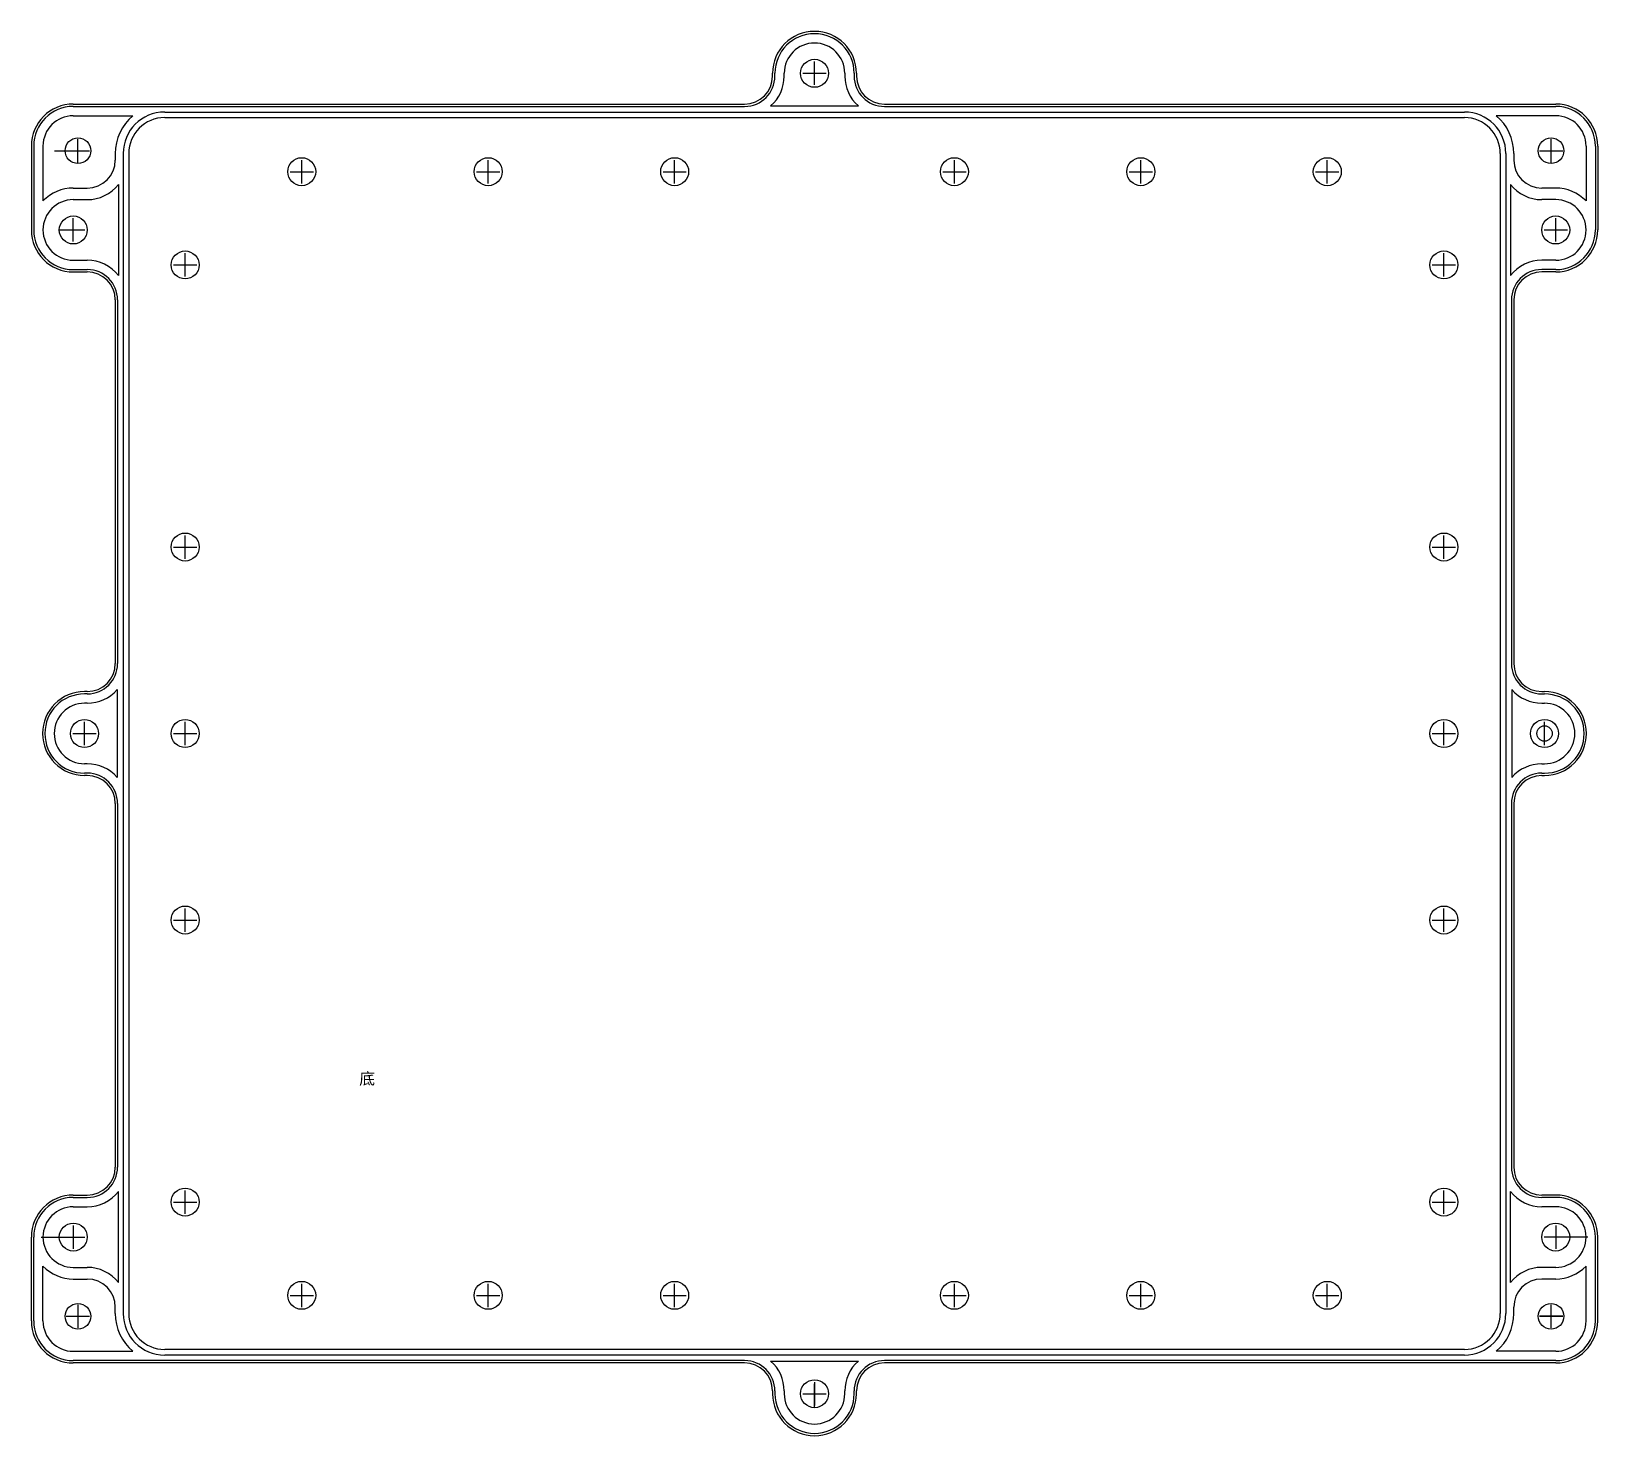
# Model space of a CAD drawing. Header units: millimetres. Extents: x 36 to 972, y -131 to 170.
# Drawn here: x 35.7 to 371.7, y -130.7 to 170.5 of the extents above; entities that cross this region are included whole.
import ezdxf

# ---------------------------------------------------------------- set-up
doc = ezdxf.new("R2010")
doc.units = ezdxf.units.MM

msp = doc.modelspace()

# ---------------------------------------------------------------- texts
at = {"insert": (106, -52.92), "char_height": 2.5, "width": 85.1142, "attachment_point": 1}
msp.add_mtext('{\\fSimSun|b0|i0|c134|p54;底}', dxfattribs=at)

# ---------------------------------------------------------------- linework, layer by layer
for p, q in [((194.66, 160.85), (194.66, 161.45)), ((195.16, 160.85), (195.16, 161.45)), ((197.16, 160.85), (197.16, 161.45)), ((201.16, 161.45), (206.16, 161.45)), ((203.66, 158.95), (203.66, 163.95)), ((210.16, 161.45), (210.16, 160.85)), ((212.16, 161.45), (212.16, 160.85)), ((212.66, 161.45), (212.66, 160.85)), ((44.66, 154.85), (188.66, 154.85)), ((218.66, 154.85), (362.66, 154.85)), ((44.66, 154.35), (188.66, 154.35)), ((44.66, 152.35), (57.42, 152.35)), ((64.26, 153.15), (343.06, 153.15)), ((64.26, 151.95), (343.06, 151.95)), ((194.25, 154.45), (213.06, 154.45)), ((218.66, 154.35), (362.66, 154.35)), ((362.66, 152.35), (349.89, 152.35)), ((35.66, 145.85), (35.66, 127.85)), ((36.16, 145.85), (36.16, 127.85)), ((38.16, 145.85), (38.16, 134.08)), ((40.66, 144.85), (48.16, 144.85)), ((45.66, 142.35), (45.66, 147.35)), ((359.16, 144.85), (364.16, 144.85)), ((361.66, 142.35), (361.66, 147.35)), ((361.66, 142.35), (361.66, 147.35)), ((369.16, 145.85), (369.16, 134.08)), ((371.16, 145.85), (371.16, 127.85)), ((371.66, 145.85), (371.66, 127.85)), ((53.66, 144.25), (53.66, 142.85)), ((55.36, 144.25), (55.36, -104.55)), ((56.56, 144.25), (56.56, -104.55)), ((93.66, 137.85), (93.66, 142.85)), ((133.66, 137.85), (133.66, 142.85)), ((173.66, 137.85), (173.66, 142.85)), ((233.66, 137.85), (233.66, 142.85)), ((273.66, 137.85), (273.66, 142.85)), ((313.66, 137.85), (313.66, 142.85)), ((350.76, 144.25), (350.76, -104.55)), ((351.96, 144.25), (351.96, -104.55)), ((353.66, 144.25), (353.66, 142.85)), ((91.16, 140.35), (96.16, 140.35)), ((131.16, 140.35), (136.16, 140.35)), ((171.16, 140.35), (176.16, 140.35)), ((231.16, 140.35), (236.16, 140.35)), ((271.16, 140.35), (276.16, 140.35)), ((311.16, 140.35), (316.16, 140.35)), ((44.66, 136.85), (47.66, 136.85)), ((54.36, 137.62), (54.36, 118.08)), ((352.96, 137.62), (352.96, 118.08)), ((362.66, 136.85), (359.66, 136.85)), ((44.66, 134.35), (47.66, 134.35)), ((362.66, 134.35), (359.66, 134.35)), ((41.66, 127.85), (47.16, 127.85)), ((44.66, 125.35), (44.66, 130.35)), ((360.16, 127.85), (365.16, 127.85)), ((362.66, 125.35), (362.66, 130.35)), ((44.66, 121.35), (47.66, 121.35)), ((68.66, 117.85), (68.66, 122.85)), ((338.66, 117.85), (338.66, 122.85)), ((362.66, 121.35), (359.66, 121.35)), ((44.66, 119.35), (47.66, 119.35)), ((44.66, 118.85), (47.66, 118.85)), ((66.16, 120.35), (71.16, 120.35)), ((336.16, 120.35), (341.16, 120.35)), ((362.66, 119.35), (359.66, 119.35)), ((362.66, 118.85), (359.66, 118.85)), ((53.66, 112.85), (53.66, 34.85)), ((54.16, 112.85), (54.16, 34.85)), ((353.16, 112.85), (353.16, 34.85)), ((353.66, 112.85), (353.66, 34.85)), ((68.66, 57.35), (68.66, 62.35)), ((338.66, 57.35), (338.66, 62.35)), ((66.16, 59.85), (71.16, 59.85)), ((336.16, 59.85), (341.16, 59.85)), ((47.66, 28.85), (47.06, 28.85)), ((47.66, 28.35), (47.06, 28.35)), ((54.06, 29.26), (54.06, 10.45)), ((353.26, 29.26), (353.26, 10.45)), ((359.66, 28.85), (360.26, 28.85)), ((359.66, 28.35), (360.26, 28.35)), ((47.66, 26.35), (47.06, 26.35)), ((359.66, 26.35), (360.26, 26.35)), ((47.06, 17.35), (47.06, 22.35)), ((68.66, 17.35), (68.66, 22.35)), ((338.66, 17.35), (338.66, 22.35)), ((360.26, 17.35), (360.26, 22.35)), ((44.56, 19.85), (49.56, 19.85)), ((66.16, 19.85), (71.16, 19.85)), ((336.16, 19.85), (341.16, 19.85)), ((47.66, 13.35), (47.06, 13.35)), ((47.66, 11.35), (47.06, 11.35)), ((47.66, 10.85), (47.06, 10.85)), ((359.66, 13.35), (360.26, 13.35)), ((359.66, 11.35), (360.26, 11.35)), ((359.66, 10.85), (360.26, 10.85)), ((53.66, 4.85), (53.66, -73.15)), ((54.16, 4.85), (54.16, -73.15)), ((353.16, 4.85), (353.16, -73.15)), ((353.66, 4.85), (353.66, -73.15)), ((66.16, -20.15), (71.16, -20.15)), ((68.66, -22.65), (68.66, -17.65)), ((336.16, -20.15), (341.16, -20.15)), ((338.66, -22.65), (338.66, -17.65)), ((44.66, -79.15), (47.66, -79.15)), ((44.66, -79.65), (47.66, -79.65)), ((54.36, -97.92), (54.36, -78.38)), ((68.66, -83.15), (68.66, -78.15)), ((338.66, -83.15), (338.66, -78.15)), ((352.96, -97.92), (352.96, -78.38)), ((362.66, -79.15), (359.66, -79.15)), ((362.66, -79.65), (359.66, -79.65)), ((44.66, -81.65), (47.66, -81.65)), ((66.16, -80.65), (71.16, -80.65)), ((336.16, -80.65), (341.16, -80.65)), ((362.66, -81.65), (359.66, -81.65)), ((44.66, -85.65), (44.66, -90.65)), ((44.66, -85.65), (44.66, -90.65)), ((362.66, -85.65), (362.66, -90.65)), ((35.66, -106.15), (35.66, -88.15)), ((36.16, -106.15), (36.16, -88.15)), ((37.76, -88.15), (47.16, -88.15)), ((41.66, -88.15), (47.16, -88.15)), ((369.56, -88.15), (360.16, -88.15)), ((371.16, -106.15), (371.16, -88.15)), ((371.66, -106.15), (371.66, -88.15)), ((38.16, -106.15), (38.16, -94.37)), ((44.66, -94.65), (47.66, -94.65)), ((44.66, -97.15), (47.66, -97.15)), ((362.66, -94.65), (359.66, -94.65)), ((362.66, -97.15), (359.66, -97.15)), ((369.16, -106.15), (369.16, -94.37)), ((91.16, -100.65), (96.16, -100.65)), ((93.66, -103.15), (93.66, -98.15)), ((131.16, -100.65), (136.16, -100.65)), ((133.66, -103.15), (133.66, -98.15)), ((171.16, -100.65), (176.16, -100.65)), ((173.66, -103.15), (173.66, -98.15)), ((231.16, -100.65), (236.16, -100.65)), ((233.66, -103.15), (233.66, -98.15)), ((271.16, -100.65), (276.16, -100.65)), ((273.66, -103.15), (273.66, -98.15)), ((311.16, -100.65), (316.16, -100.65)), ((313.66, -103.15), (313.66, -98.15)), ((45.66, -102.65), (45.66, -107.65)), ((53.66, -104.55), (53.66, -103.15)), ((353.66, -104.55), (353.66, -103.15)), ((361.66, -107.65), (361.66, -102.65)), ((43.16, -105.15), (48.16, -105.15)), ((364.16, -105.15), (359.16, -105.15)), ((359.16, -105.15), (364.16, -105.15)), ((44.66, -112.65), (57.42, -112.65)), ((343.06, -112.25), (64.26, -112.25)), ((343.06, -113.45), (64.26, -113.45)), ((362.66, -112.65), (349.89, -112.65)), ((188.66, -114.65), (44.66, -114.65)), ((188.66, -115.15), (44.66, -115.15)), ((194.25, -114.75), (213.06, -114.75)), ((362.66, -114.65), (218.66, -114.65)), ((362.66, -115.15), (218.66, -115.15)), ((203.66, -119.25), (203.66, -124.25)), ((203.66, -119.25), (203.66, -124.25)), ((203.66, -124.65), (203.66, -119.65)), ((194.66, -121.15), (194.66, -121.75)), ((195.16, -121.15), (195.16, -121.75)), ((197.16, -121.15), (197.16, -121.75)), ((201.16, -121.75), (206.16, -121.75)), ((201.16, -121.75), (206.16, -121.75)), ((210.16, -121.75), (210.16, -121.15)), ((212.16, -121.75), (212.16, -121.15)), ((212.66, -121.75), (212.66, -121.15))]:
    msp.add_line(p, q)
for centre, radius in [((203.66, 161.45), 3), ((45.66, 144.85), 2.75), ((361.66, 144.85), 2.75), ((93.66, 140.35), 3), ((133.66, 140.35), 3), ((173.66, 140.35), 3), ((233.66, 140.35), 3), ((273.66, 140.35), 3), ((313.66, 140.35), 3), ((44.66, 127.85), 3), ((362.66, 127.85), 3), ((68.66, 120.35), 3), ((338.66, 120.35), 3), ((68.66, 59.85), 3), ((338.66, 59.85), 3), ((47.06, 19.85), 3), ((68.66, 19.85), 3), ((338.66, 19.85), 3), ((360.26, 19.85), 3), ((360.26, 19.85), 1.65), ((68.66, -20.15), 3), ((338.66, -20.15), 3), ((68.66, -80.65), 3), ((338.66, -80.65), 3), ((44.66, -88.15), 3), ((362.66, -88.15), 3), ((93.66, -100.65), 3), ((133.66, -100.65), 3), ((173.66, -100.65), 3), ((233.66, -100.65), 3), ((273.66, -100.65), 3), ((313.66, -100.65), 3), ((45.66, -105.15), 2.75), ((361.66, -105.15), 2.75), ((203.66, -121.75), 3)]:
    msp.add_circle(centre, radius)
for centre, radius, start, end in [((203.66, 161.45), 9, 360, 180), ((203.66, 161.45), 8.5, 360, 180), ((203.66, 161.45), 6.5, 360, 180), ((188.66, 160.85), 6, 270, 0), ((188.66, 160.85), 6.5, 270, 0), ((188.66, 160.85), 8.5, 311.1542, 0), ((218.66, 160.85), 8.5, 180, 228.8458), ((218.66, 160.85), 6.5, 180, 270), ((218.66, 160.85), 6, 180, 270), ((44.66, 145.85), 9, 90, 180), ((362.66, 145.85), 9, 0, 90), ((44.66, 145.85), 8.5, 90, 180), ((44.66, 145.85), 6.5, 90, 180), ((64.26, 144.25), 10.6, 130.1685, 180), ((64.26, 144.25), 8.9, 90, 180), ((64.26, 144.25), 7.7, 90, 180), ((343.06, 144.25), 8.9, 0, 90), ((343.06, 144.25), 7.7, 0, 90), ((343.06, 144.25), 10.6, 0, 49.8315), ((362.66, 145.85), 8.5, 0, 90), ((362.66, 145.85), 6.5, 0, 90), ((47.66, 142.85), 6, 270, 0), ((359.66, 142.85), 6, 180, 270), ((44.66, 127.85), 9, 90, 136.2383), ((47.66, 142.85), 8.5, 270, 322.0209), ((359.66, 142.85), 8.5, 217.9791, 270), ((362.66, 127.85), 9, 43.7617, 90), ((44.66, 127.85), 6.5, 90, 270), ((362.66, 127.85), 6.5, 270, 90), ((44.66, 127.85), 9, 180, 270), ((44.66, 127.85), 8.5, 180, 270), ((362.66, 127.85), 9, 270, 0), ((362.66, 127.85), 8.5, 270, 0), ((47.66, 112.85), 8.5, 37.9791, 90), ((359.66, 112.85), 8.5, 90, 142.0209), ((47.66, 112.85), 6.5, 360, 90), ((47.66, 112.85), 6, 360, 90), ((359.66, 112.85), 6.5, 90, 180), ((359.66, 112.85), 6, 90, 180), ((47.66, 34.85), 6, 270, 360), ((47.66, 34.85), 6.5, 270, 360), ((359.66, 34.85), 6.5, 180, 270), ((359.66, 34.85), 6, 180, 270), ((47.06, 19.85), 9, 90, 270), ((47.06, 19.85), 8.5, 90, 270), ((47.06, 19.85), 8.5, 90, 270), ((47.66, 34.85), 8.5, 270, 318.8458), ((359.66, 34.85), 8.5, 221.1542, 270), ((360.26, 19.85), 9, 270, 90), ((360.26, 19.85), 8.5, 270, 90), ((47.06, 19.85), 6.5, 90, 270), ((360.26, 19.85), 6.5, 270, 90), ((47.66, 4.85), 8.5, 41.1542, 90), ((47.66, 4.85), 6.5, 0, 90), ((47.66, 4.85), 6, 0, 90), ((359.66, 4.85), 6.5, 90, 180), ((359.66, 4.85), 8.5, 90, 138.8458), ((359.66, 4.85), 6, 90, 180), ((47.66, -73.15), 6, 270, 0), ((47.66, -73.15), 6.5, 270, 0), ((359.66, -73.15), 6.5, 180, 270), ((359.66, -73.15), 6, 180, 270), ((44.66, -88.15), 9, 90, 180), ((44.66, -88.15), 8.5, 90, 180), ((47.66, -73.15), 8.5, 270, 322.0209), ((359.66, -73.15), 8.5, 217.9791, 270), ((362.66, -88.15), 9, 0, 90), ((362.66, -88.15), 8.5, 0, 90), ((44.66, -88.15), 6.5, 90, 270), ((362.66, -88.15), 6.5, 270, 90), ((44.66, -88.15), 9, 223.7617, 270), ((47.66, -103.15), 8.5, 37.9791, 90), ((47.66, -103.15), 6, 0, 90), ((359.66, -103.15), 8.5, 90, 142.0209), ((359.66, -103.15), 6, 90, 180), ((362.66, -88.15), 9, 270, 316.2383), ((44.66, -106.15), 9, 180, 270), ((44.66, -106.15), 8.5, 180, 270), ((44.66, -106.15), 6.5, 180, 270), ((64.26, -104.55), 10.6, 180, 229.8315), ((64.26, -104.55), 8.9, 180, 270), ((64.26, -104.55), 7.7, 180, 270), ((343.06, -104.55), 7.7, 270, 0), ((343.06, -104.55), 8.9, 270, 0), ((343.06, -104.55), 10.6, 310.1685, 0), ((362.66, -106.15), 9, 270, 0), ((362.66, -106.15), 6.5, 270, 0), ((362.66, -106.15), 8.5, 270, 0), ((188.66, -121.15), 6.5, 0, 90), ((188.66, -121.15), 6, 0, 90), ((188.66, -121.15), 8.5, 0, 48.8458), ((218.66, -121.15), 8.5, 131.1542, 180), ((218.66, -121.15), 6.5, 90, 180), ((218.66, -121.15), 6, 90, 180), ((203.66, -121.75), 9, 180, 0), ((203.66, -121.75), 8.5, 180, 0), ((203.66, -121.75), 6.5, 180, 0)]:
    msp.add_arc(centre, radius, start, end)

msp.set_redraw_order([(e.dxf.handle, doc.entitydb.next_handle()) for e in msp.query("TEXT MTEXT ATTDEF DIMENSION ARC_DIMENSION")])  # texts and dimensions are drawn at this point

doc.saveas('drawing.dxf')
